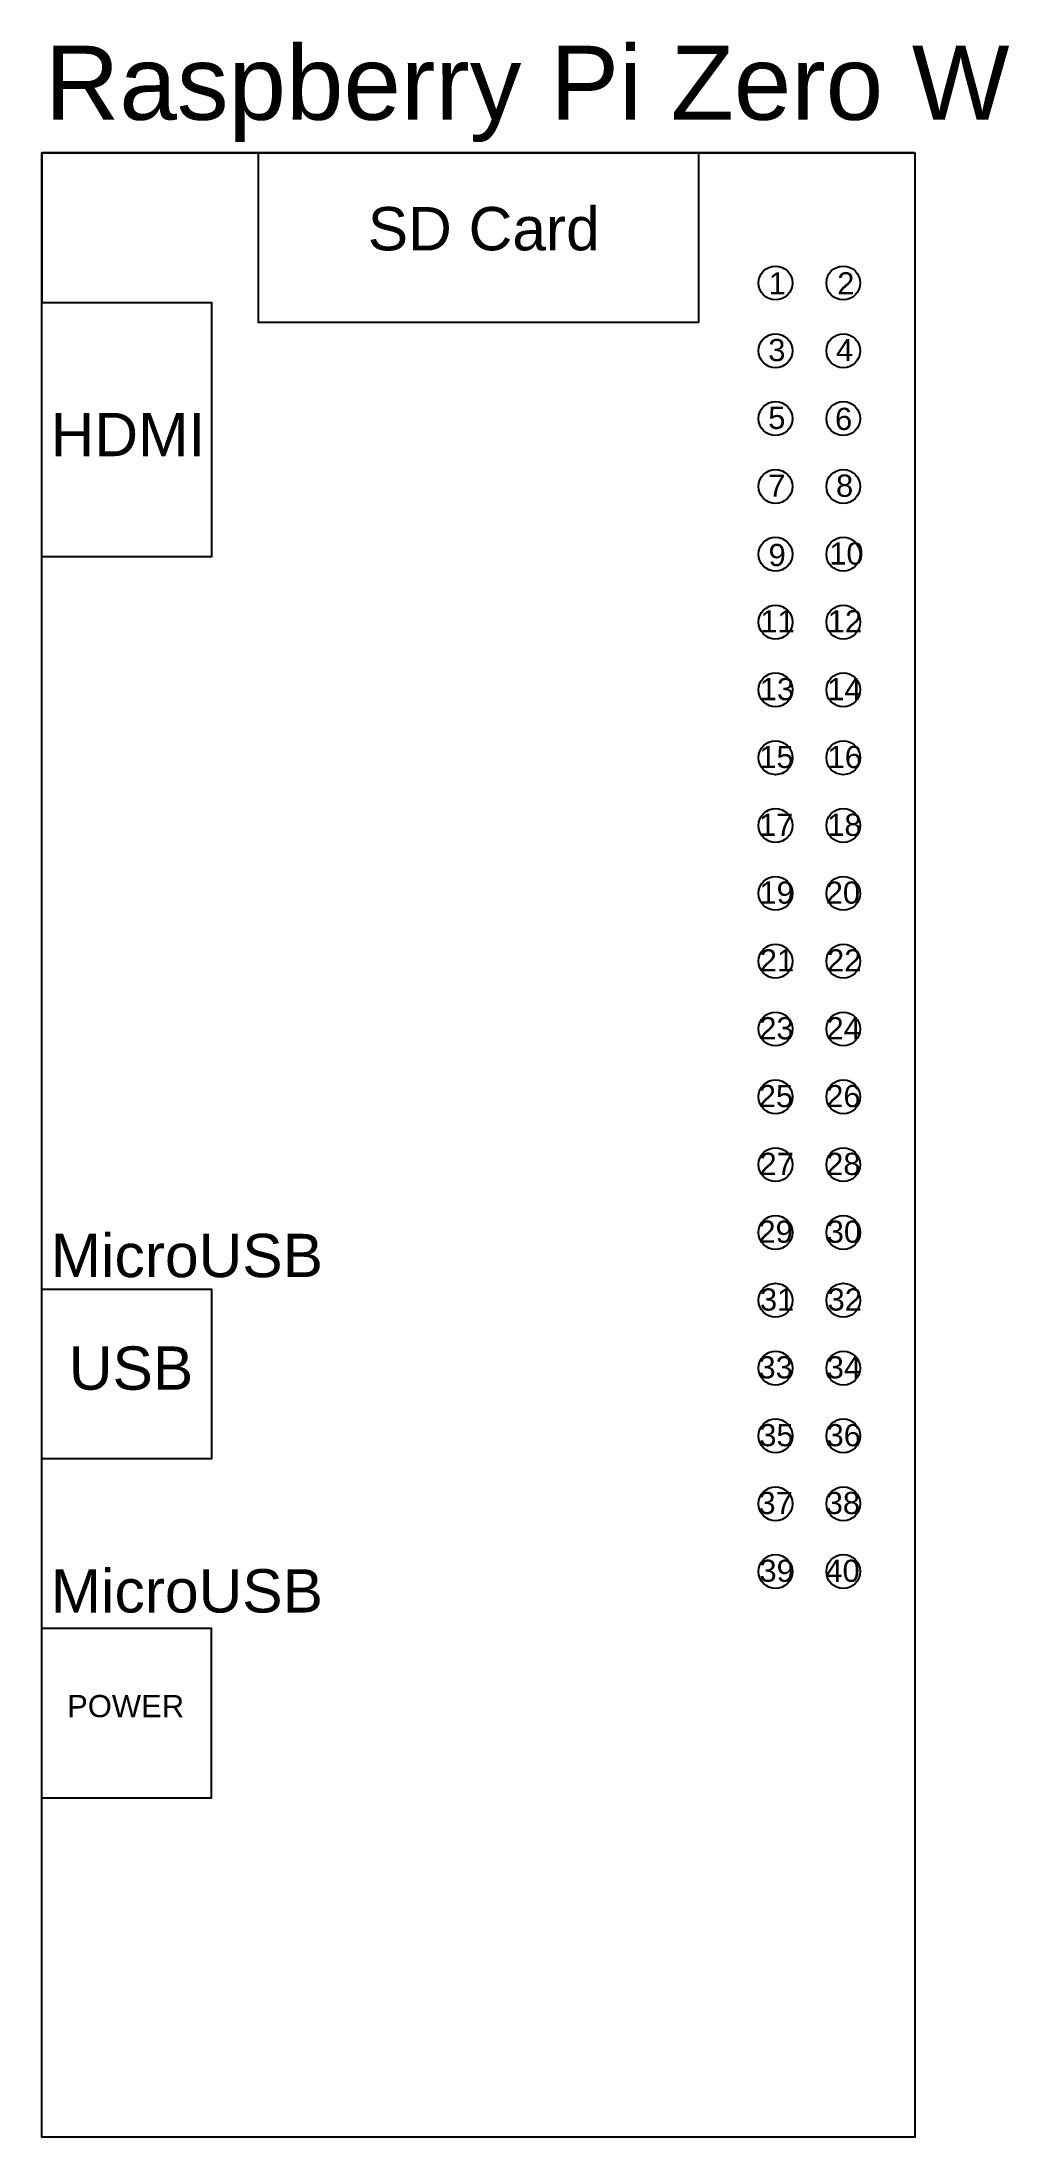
# Model space of a CAD drawing. Header units: inches. Extents: x 43 to 231, y -174 to 289.
# Drawn here: x 79.2 to 136.3, y -20.3 to 103.3 of the extents above; entities that cross this region are included whole.
import ezdxf

# ---------------------------------------------------------------- set-up
doc = ezdxf.new("R2010")
doc.units = ezdxf.units.IN
doc.header["$MEASUREMENT"] = 0
doc.styles.get("Standard").update_dxf_attribs({"font": 'arial.ttf'})

msp = doc.modelspace()

# ---------------------------------------------------------------- texts
at = {"attachment_point": 1}
for s, width, gutter_width, insert, char_height in [('Raspberry Pi Zero W', 464.01, 21.83, (79.41, 103.06), 4.3654), ('SD Card', 271.697, 12.78, (98.47, 93.55), 2.556), ('1', 139.0386, 6.54, (122.12, 89.7), 1.31), ('2', 139.0386, 6.54, (126.17, 89.7), 1.31), ('3', 139.0386, 6.54, (122.1, 85.77), 1.31), ('4', 139.0386, 6.54, (126.1, 85.77), 1.31), ('5', 139.0386, 6.54, (122.1, 81.77), 1.31), ('6', 139.0386, 6.54, (126.04, 81.71), 1.31), ('HDMI', 271.697, 12.78, (79.76, 81.41), 2.556), ('7', 139.0386, 6.54, (122.1, 77.77), 1.31), ('8', 139.0386, 6.54, (126.1, 77.77), 1.31), ('9', 139.0386, 6.54, (122.12, 73.68), 1.31), ('10', 139.0386, 6.54, (125.7, 73.77), 1.308), ('11', 139.0386, 6.54, (121.63, 69.77), 1.308), ('12', 139.0386, 6.54, (125.61, 69.77), 1.308), ('13', 139.0386, 6.54, (121.6, 65.77), 1.308), ('14', 139.0386, 6.54, (125.58, 65.77), 1.308), ('16', 139.0386, 6.54, (125.6, 61.77), 1.308), ('15', 139.0386, 6.54, (121.57, 61.77), 1.308), ('17', 139.0386, 6.54, (121.55, 57.77), 1.308), ('18', 139.0386, 6.54, (125.58, 57.77), 1.308), ('19', 139.0386, 6.54, (121.58, 53.77), 1.308), ('20', 139.0386, 6.54, (125.49, 53.77), 1.308), ('21', 139.0386, 6.54, (121.6, 49.77), 1.308), ('22', 139.0386, 6.54, (125.57, 49.77), 1.308), ('23', 139.0386, 6.54, (121.57, 45.77), 1.308), ('24', 139.0386, 6.54, (125.54, 45.77), 1.308), ('25', 139.0386, 6.54, (121.54, 41.77), 1.308), ('26', 139.0386, 6.54, (125.52, 41.77), 1.308), ('27', 139.0386, 6.54, (121.58, 37.77), 1.308), ('28', 139.0386, 6.54, (125.52, 37.77), 1.308), ('29', 139.0386, 6.54, (121.52, 33.77), 1.308), ('30', 139.0386, 6.54, (125.55, 33.77), 1.308), ('MicroUSB', 271.697, 12.78, (79.76, 32.99), 2.556), ('31', 139.0386, 6.54, (121.61, 29.77), 1.308), ('32', 139.0386, 6.54, (125.6, 29.77), 1.308), ('USB', 271.697, 12.78, (80.83, 26.35), 2.556), ('33', 139.0386, 6.54, (121.52, 25.77), 1.308), ('34', 139.0386, 6.54, (125.55, 25.77), 1.308), ('35', 139.0386, 6.54, (121.57, 21.77), 1.308), ('36', 139.0386, 6.54, (125.54, 21.77), 1.308), ('37', 139.0386, 6.54, (121.52, 17.77), 1.308), ('38', 139.0386, 6.54, (125.49, 17.77), 1.308), ('39', 139.0386, 6.54, (121.58, 13.77), 1.308), ('40', 139.0386, 6.54, (125.47, 13.77), 1.308), ('MicroUSB', 271.697, 12.78, (79.76, 13.21), 2.556), ('POWER', 139.0386, 6.54, (80.73, 5.79), 1.308)]:
    msp.add_mtext_dynamic_manual_height_columns(s, width=width, gutter_width=gutter_width, heights=[0], dxfattribs=dict(at, insert=insert, char_height=char_height))

# ---------------------------------------------------------------- linework, layer by layer
msp.add_lwpolyline([(79.24, 96.75), (130.75, 96.75), (130.75, -20.28), (79.24, -20.28)], close=True)
for points in [[(130.75, 96.75), (79.24, 96.75), (79.24, 87.91), (89.24, 87.91), (89.24, 72.91), (79.24, 72.91)], [(92, 96.75), (92, 86.75), (105, 86.75), (118, 86.75), (118, 96.75)], [(79.24, -20.28), (79.24, -0.28), (89.24, -0.28), (89.24, 9.72), (79.24, 9.72), (79.24, 29.72), (89.24, 29.72), (89.24, 19.72), (79.24, 19.72)]]:
    msp.add_lwpolyline(points)
for centre in [(122.53, 89.07), (126.53, 89.07), (122.53, 85.07), (126.53, 85.07), (122.53, 81.07), (126.53, 81.07), (122.53, 77.07), (126.53, 77.07), (122.53, 73.07), (126.53, 73.07), (122.53, 69.07), (126.53, 69.07), (122.53, 65.07), (126.53, 65.07), (122.53, 61.07), (126.53, 61.07), (122.53, 57.07), (126.53, 57.07), (122.53, 53.07), (122.53, 53.07), (126.53, 53.07), (126.53, 53.07), (122.53, 49.07), (126.53, 49.07), (122.53, 45.07), (126.53, 45.07), (122.53, 41.07), (126.53, 41.07), (122.53, 37.07), (126.53, 37.07), (122.53, 33.07), (126.53, 33.07), (122.53, 29.07), (126.53, 29.07), (122.53, 25.07), (126.53, 25.07), (122.53, 21.07), (126.53, 21.07), (122.53, 17.07), (126.53, 17.07), (122.53, 13.07), (122.53, 13.07), (126.53, 13.07), (126.53, 13.07)]:
    msp.add_circle(centre, 1)

msp.set_redraw_order([(e.dxf.handle, doc.entitydb.next_handle()) for e in msp.query("TEXT MTEXT ATTDEF DIMENSION ARC_DIMENSION")])  # texts and dimensions are drawn at this point

doc.saveas('drawing.dxf')
